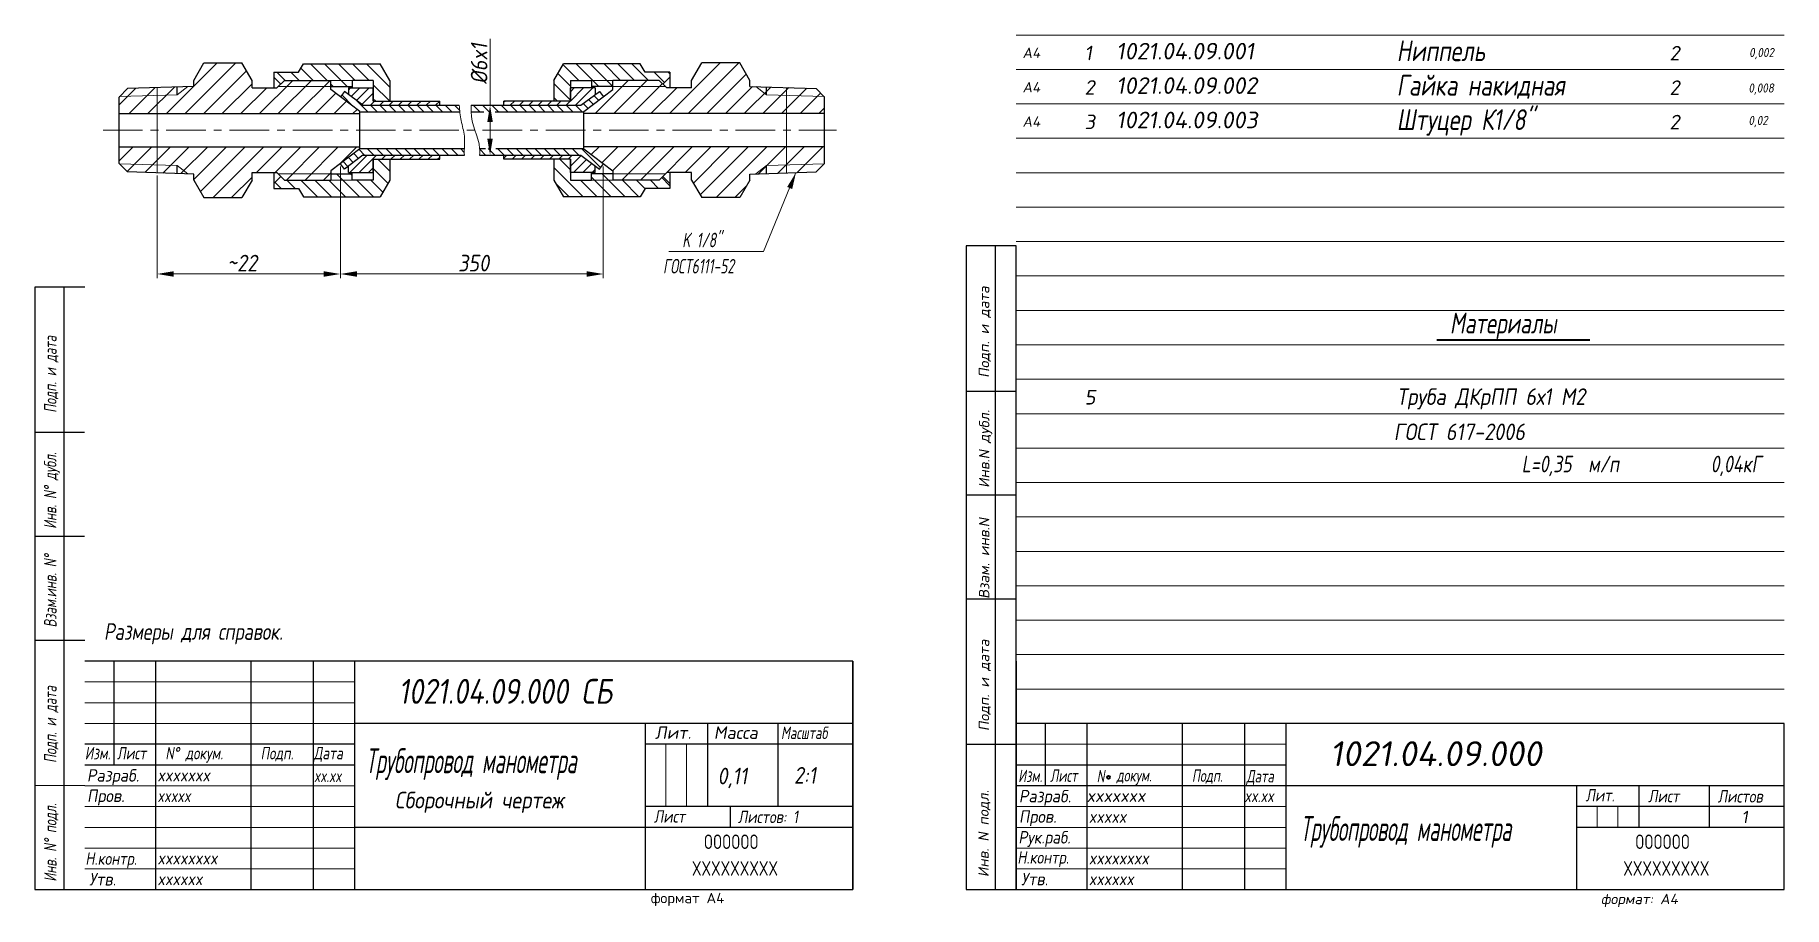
# Model space of a CAD drawing. Header units: millimetres. Extents: x 1490 to 3221, y -4564 to 680.
# Drawn here: x 1497.8 to 1919.1, y -3583.2 to -3373.3 of the extents above; entities that cross this region are included whole.
import ezdxf

# ---------------------------------------------------------------- set-up
doc = ezdxf.new("R2010")
doc.units = ezdxf.units.MM
doc.linetypes.add('CENTER', pattern=[50.8, 31.75, -6.35, 6.35, -6.35])
for name, color, linetype, lineweight in [('Ax', 1, 'CENTER', 18), ('Dim', 3, 'Continuous', 40), ('Hatch', 5, 'Continuous', 18), ('Slim', 8, 'Continuous', 18), ('Text', 2, 'Continuous', 40), ('Wide', 31, 'Continuous', 60)]:
    doc.layers.add(name, color=color, linetype=linetype, lineweight=lineweight)
doc.styles.add('курсив', font='romans.shx', dxfattribs={"oblique": 10})
doc.styles.add('курсив 0_65', font='romans.shx', dxfattribs={"width": 0.65, "oblique": 10})
doc.styles.add('курсив 0_75', font='romans.shx', dxfattribs={"width": 0.75, "oblique": 10})
doc.styles.add('курсив 0_85', font='romans.shx', dxfattribs={"width": 0.85, "oblique": 10})
doc.dimstyles.new('L.Arrow', dxfattribs={"dimtxt": 4, "dimasz": 4, "dimexe": 2, "dimexo": 0.625, "dimgap": 1, "dimtad": 1, "dimlfac": 5, "dimtxsty": 'курсив 0_85', "dimcen": 0, "dimclrd": 256, "dimclre": 256, "dimclrt": 256, "dimadec": 1, "dimazin": 0, "dimtp": 0.0165, "dimtm": 0.0075, "dimtfac": 1, "dimtmove": 0, "dimatfit": 3, "dimfxl": 1, "dimlwd": 18, "dimlwe": 18, "dimarcsym": 0})
doc.dimstyles.new('к1_1', dxfattribs={"dimtxt": 4, "dimasz": 4, "dimexe": 1, "dimexo": 0.625, "dimtad": 1, "dimtxsty": 'курсив 0_85', "dimcen": 0, "dimadec": 0, "dimazin": 0, "dimtfac": 1, "dimtmove": 0, "dimatfit": 3, "dimldrblk": 'DOTSMALL', "dimfxl": 1, "dimlwd": 18, "dimlwe": 18, "dimarcsym": 0})
pattern_1 = [(45, (-6801.104, 5214.023), (-2.245064, 2.245064), [])]
pattern_2 = [(135, (-6801.104, 5214.023), (-1.683798, -1.683798), [])]
pattern_3 = [(45, (-6801.104, 5214.023), (-1.12253202, 1.12253202), [])]

msp = doc.modelspace()

# ---------------------------------------------------------------- texts
at = {"layer": 'Slim', "style": 'курсив 0_85', "oblique": 10, "width": 0.85}
for s, p in [('0,002', (1910.7449, -3378.6191)), ('0,008', (1910.5786, -3387.1459)), ('0,02', (1910.5786, -3394.9645))]:
    msp.add_text(s, height=2.2, dxfattribs=at).set_placement(p)
at = {"layer": 'Text', "style": 'курсив', "oblique": 10}
for s, height, p in [('1021.04.09.001', 4, (1758.2214, -3379.1729)), ('А4', 2.5, (1735.6801, -3378.8083)), ('1', 3.5, (1750.6196, -3379.3751)), ('2', 3.5, (1891.5453, -3379.4244)), ('1021.04.09.002', 4, (1758.2214, -3387.4587)), ('А4', 2.5, (1735.6801, -3387.094)), ('2', 3.5, (1750.6196, -3387.6608)), ('2', 3.5, (1891.5453, -3387.7101)), ('1021.04.09.003', 4, (1758.2214, -3395.7444)), ('А4', 2.5, (1735.6801, -3395.3797)), ('3', 3.5, (1750.6196, -3395.9465)), ('2', 3.5, (1891.5453, -3395.9959)), ('5', 3.5, (1750.6196, -3462.2322)), ('Лит.', 3, (1647.1161, -3542.711)), ('Масса', 3, (1661.3157, -3542.711)), ('1021.04.09.000', 6, (1809.7267, -3549.2742)), ('1', 3, (1908.8841, -3563.0165)), ('формат: А4', 2.5, (1875.0484, -3582.4974))]:
    msp.add_text(s, height=height, dxfattribs=at).set_placement(p)
at = {"layer": 'Text', "oblique": 10}
for s, height, style, width, p in [('Ниппель', 5, 'курсив 0_75', 0.75, (1825.8244, -3379.5869)), ('Гайка накидная', 5, 'курсив 0_75', 0.75, (1825.8244, -3387.8726)), ('Штуцер К1/8"', 5, 'курсив 0_75', 0.75, (1825.8244, -3396.1583)), ('K 1/8"', 3.5, 'курсив 0_65', 0.65, (1653.7023, -3424.3927)), ('ГОСТ6111-52', 3.5, 'курсив 0_65', 0.65, (1649.0661, -3430.6831)), ('Материалы', 5, 'курсив 0_75', 0.7, (1838.6364, -3445.1297)), ('Труба ДКрПП 6х1 М2', 4, 'курсив 0_85', 0.85, (1825.8244, -3462.335)), ('ГОСТ 617-2006', 4, 'курсив 0_85', 0.85, (1825.1096, -3470.8085)), ('L=0,35  м/п', 4, 'курсив 0_75', 0.75, (1855.9376, -3478.5523)), ('0,04кГ', 4, 'курсив 0_75', 0.75, (1901.4753, -3478.5523)), ('1021.04.09.000 СБ', 6, 'курсив', 0.8, (1585.3425, -3534.2742)), ('Масштаб', 3, 'курсив', 0.7, (1677.4953, -3542.7591)), ('Изм.', 3, 'курсив 0_75', 0.75, (1509.7617, -3547.6507)), ('Лист', 3, 'курсив 0_75', 0.75, (1517.4977, -3547.6507)), ('N%%D докум.', 3, 'курсив 0_75', 0.75, (1529.1695, -3547.6507)), ('Подп.', 3, 'курсив 0_75', 0.75, (1552.1098, -3547.6507)), ('Дата', 3, 'курсив 0_75', 0.75, (1564.8832, -3547.6507)), ('Трубопровод манометра', 6, 'курсив 0_65', 0.55, (1577.3929, -3550.9733)), ('Разраб.', 3, 'курсив', 0.9, (1510.2752, -3553.0064)), ('xxxxxxx', 3, 'курсив 0_85', 0.85, (1527.267, -3552.9261)), ('0,11', 4, 'курсив 0_85', 0.85, (1662.2099, -3553.6605)), ('2:1', 4, 'курсив 0_85', 0.85, (1680.6167, -3553.4884)), ('Изм.', 3, 'курсив', 0.7, (1734.6429, -3553.11)), ('Лист', 3, 'курсив', 0.7, (1742.3251, -3553.0617)), ('N', 3, 'курсив', 0.7, (1753.5538, -3553.1824)), ('докум.', 3, 'курсив', 0.7, (1758.3336, -3552.9855)), ('Подп.', 3, 'курсив', 0.7, (1776.494, -3553.0617)), ('Дата', 3, 'курсив', 0.7, (1789.6385, -3553.2001)), ('Пров.', 3, 'курсив', 0.9, (1510.3012, -3557.911)), ('xxxxx', 3, 'курсив 0_85', 0.75, (1527.267, -3557.9261)), ('Сборочный чертеж', 4, 'курсив 0_85', 0.85, (1584.4455, -3559.45)), ('Разраб.', 3, 'курсив', 0.9, (1734.8098, -3558.0002)), ('xx.xx', 3, 'курсив 0_75', 0.75, (1789.1459, -3557.9261)), ('Лит.', 3, 'курсив', 0.8, (1871.3305, -3557.764)), ('Лист', 3, 'курсив', 0.8, (1886.4084, -3557.9742)), ('Листов', 3, 'курсив', 0.8, (1903.1647, -3558.0377)), ('Лист', 3, 'курсив', 0.8, (1646.8631, -3562.8744)), ('Листов: 1', 3, 'курсив', 0.8, (1667.1075, -3562.9803)), ('Пров.', 3, 'курсив', 0.9, (1734.8358, -3562.9048)), ('Рук.раб.', 3, 'курсив', 0.85, (1734.6854, -3567.9044)), ('xxxxx', 3, 'курсив 0_85', 0.85, (1751.6512, -3562.9261)), ('Трубопровод манометра', 6, 'курсив 0_65', 0.55, (1802.568, -3567.2912)), ('Н.контр.', 3, 'курсив', 0.8, (1509.8918, -3573.0299)), ('xxxxxxxx', 3, 'курсив 0_85', 0.85, (1527.267, -3572.9261)), ('Н.контр.', 3, 'курсив', 0.8, (1734.4264, -3572.7385)), ('xxxxxxxx', 3, 'курсив 0_85', 0.85, (1751.6512, -3572.9261)), ('Утв.', 3, 'курсив', 0.9, (1510.8228, -3578.0082)), ('xxxxxx', 3, 'курсив 0_85', 0.85, (1527.267, -3577.9261)), ('Утв.', 3, 'курсив', 0.9, (1735.3574, -3577.9565)), ('xxxxxx', 3, 'курсив 0_85', 0.85, (1751.6512, -3577.9261))]:
    msp.add_text(s, height=height, dxfattribs=dict(at, style=style, width=width)).set_placement(p)
at = {"layer": 'Text', "style": 'курсив', "oblique": 10}
for s, p in [('Подп. и дата', (1727.661, -3455.8148)), ('Инв.N дубл.', (1727.696, -3482.2878)), ('Взам. инв.N', (1727.6879, -3509.0053)), ('Подп. и дата', (1727.661, -3540.8392)), ('Инв. N подл.', (1727.5315, -3575.9692))]:
    msp.add_text(s, height=2.5, rotation=90, dxfattribs=at).set_placement(p)
at = {"layer": 'Text', "style": 'курсив 0_75', "oblique": 10, "width": 0.7}
for s, p in [('Подп. и дата', (1502.9516, -3464.2224)), ('Инв. N%%D дубл.', (1502.9179, -3492.1559)), ('Взам.инв. N%%D', (1502.9516, -3515.8843)), ('Подп. и дата', (1502.9516, -3548.5096)), ('Инв. N%%D подл.', (1502.9516, -3577.0823))]:
    msp.add_text(s, height=3, rotation=90, dxfattribs=at).set_placement(p)
at = {"layer": 'Text', "ltscale": 0.8, "style": 'курсив', "oblique": 10}
for s, width, p in [('xx.xx', 0.7, (1564.9878, -3553.1123)), ('xxxxxxx', 0.95, (1751.1459, -3557.8821))]:
    msp.add_text(s, height=3, dxfattribs=dict(at, width=width)).set_placement(p)
at = {"layer": 'Text', "style": 'курсив'}
msp.add_text('формат А4', height=2.5, dxfattribs=at).set_placement((1646.143, -3582.2683))
at = {"layer": 'Text', "ltscale": 6, "insert": (1512.3891, -3514.8735), "char_height": 4, "width": 177.752582, "attachment_point": 1, "style": 'курсив 0_75'}
msp.add_mtext(' Размеры для справок.', dxfattribs=at)
at = {"layer": 'Wide', "lineweight": 50, "style": 'курсив', "width": 0.7}
for s, p in [('OOOOOO', (1658.9133, -3569.2252)), ('OOOOOO', (1883.2975, -3569.2251)), ('XXXXXXXXX', (1656.0399, -3575.635)), ('XXXXXXXXX', (1880.4242, -3575.6349))]:
    msp.add_text(s, height=3.5, dxfattribs=at).set_placement(p)

# ---------------------------------------------------------------- blocks, each defined once
blk = doc.blocks.new('*D747')
at = {"layer": 'Defpoints', "color": 0, "transparency": 16777216}
for p in [(1571.33, -3404.27), (1634.69, -3404.27), (1634.69, -3430.81)]:
    blk.add_point(p, dxfattribs=at)
at = {"layer": 'Dim', "color": 0, "lineweight": 18, "transparency": 16777216}
for p, q in [((1571.33, -3404.9), (1571.33, -3431.81)), ((1634.69, -3404.9), (1634.69, -3431.81)), ((1575.33, -3430.81), (1630.69, -3430.81))]:
    blk.add_line(p, q, dxfattribs=at)
at = {"layer": 'Dim', "color": 0, "transparency": 16777216}
for points in [[(1575.33, -3430.15), (1575.33, -3431.48), (1571.33, -3430.81)], [(1630.69, -3430.15), (1630.69, -3431.48), (1634.69, -3430.81)]]:
    blk.add_solid(points, dxfattribs=at)
at = {"layer": 'Dim', "color": 0, "transparency": 16777216, "insert": (1603.45, -3428.19), "char_height": 4, "attachment_point": 5, "style": 'курсив 0_85'}
blk.add_mtext('350', dxfattribs=at)
blk = doc.blocks.new('_DotSmall')
at = {"color": 0, "linetype": 'ByBlock', "const_width": 0.5}
blk.add_lwpolyline([(-122670.93, 17467.94, 1), (-122670.8, 17467.94, 1)], format="xyb", close=True, dxfattribs=at)
blk = doc.blocks.new('*D749')
at = {"layer": 'Defpoints', "color": 0, "transparency": 16777216}
for p in [(1571.33, -3404.27), (1527.2, -3406.48), (1571.33, -3430.81)]:
    blk.add_point(p, dxfattribs=at)
at = {"layer": 'Dim', "color": 0, "lineweight": 18, "transparency": 16777216}
for p, q in [((1527.2, -3407.11), (1527.2, -3431.81)), ((1571.33, -3404.9), (1571.33, -3431.81)), ((1531.2, -3430.81), (1567.33, -3430.81))]:
    blk.add_line(p, q, dxfattribs=at)
at = {"layer": 'Dim', "color": 0, "transparency": 16777216}
for points in [[(1531.2, -3430.15), (1531.2, -3431.48), (1527.2, -3430.81)], [(1567.33, -3430.15), (1567.33, -3431.48), (1571.33, -3430.81)]]:
    blk.add_solid(points, dxfattribs=at)
at = {"layer": 'Dim', "color": 0, "transparency": 16777216, "insert": (1547.68, -3428.19), "char_height": 4, "attachment_point": 5, "style": 'курсив 0_85'}
blk.add_mtext('~22', dxfattribs=at)
blk = doc.blocks.new('*D131')
at = {"layer": 'Defpoints', "color": 0, "transparency": 16777216}
for p in [(1602.83, -3390.21), (1604.89, -3402.21), (1607.4, -3402.21)]:
    blk.add_point(p, dxfattribs=at)
at = {"layer": 'Dim', "color": 0, "lineweight": 18, "transparency": 16777216}
for p, q in [((1607.4, -3390.21), (1607.4, -3374.19)), ((1603.46, -3390.21), (1608.4, -3390.21)), ((1607.4, -3398.21), (1607.4, -3394.21)), ((1605.52, -3402.21), (1608.4, -3402.21))]:
    blk.add_line(p, q, dxfattribs=at)
at = {"layer": 'Dim', "color": 0, "transparency": 16777216}
for points in [[(1606.73, -3394.21), (1608.06, -3394.21), (1607.4, -3390.21)], [(1606.73, -3398.21), (1608.06, -3398.21), (1607.4, -3402.21)]]:
    blk.add_solid(points, dxfattribs=at)
at = {"layer": 'Dim', "color": 0, "transparency": 16777216, "insert": (1604.77, -3380.2), "char_height": 4, "attachment_point": 5, "rotation": 90, "style": 'курсив 0_85'}
blk.add_mtext('%%c6x1', dxfattribs=at)

# ---------------------------------------------------------------- dimensions: what is measured, and where the dimension line sits
at = {"layer": 'Dim'}
dim = msp.add_linear_dim(base=(1607.3969, -3402.2092), p1=(1602.8349, -3390.2092), p2=(1604.8933, -3402.2092), angle=90, text='%%c<>x1', dimstyle='к1_1', override={"dimlfac": 0.5}, dxfattribs=at)
dim.commit()
dim.dimension.update_dxf_attribs({"geometry": '*D131', "text_midpoint": (1607.3969, -3380.2018), "dimtype": 160})
for base, p1, p2, text, picture, middle in [((1571.3308, -3430.8133), (1527.2001, -3406.4812), (1571.3308, -3404.27), '~22', '*D749', (1547.678, -3430.8133)), ((1634.692, -3430.8133), (1571.3308, -3404.27), (1634.692, -3404.27), '350', '*D747', (1603.4456, -3430.8133))]:
    dim = msp.add_linear_dim(base=base, p1=p1, p2=p2, text=text, dimstyle='к1_1', dxfattribs=at)
    dim.commit()
    dim.dimension.update_dxf_attribs({"geometry": picture, "text_midpoint": middle, "dimtype": 160})

# ---------------------------------------------------------------- hatches: boundary and pattern name
at = {"layer": 'Hatch'}
h = msp.add_hatch(dxfattribs=at)
h.set_pattern_fill('ANSI31', color=256, style=0)
h.set_pattern_definition(pattern_1)
h.paths.add_polyline_path([(1576.0561, -3392.2092), (1576.0561, -3391.7092), (1569.0561, -3386.4344), (1569.0561, -3385.7092), (1556.3561, -3385.7092), (1556.0561, -3386.0092), (1550.0561, -3386.0092), (1550.0561, -3384.2092), (1547.6313, -3380.0092), (1538.481, -3380.0092), (1536.0561, -3384.2092), (1536.0561, -3385.6605), (1534.6082, -3385.7057), (1532.0561, -3387.6867), (1527.2001, -3387.8385), (1527.2001, -3392.2092)])
h.paths.add_polyline_path([(1527.2001, -3400.2092), (1527.2001, -3404.58), (1532.0561, -3404.7318), (1534.6082, -3406.7127), (1536.0561, -3406.758), (1536.0561, -3408.2092), (1538.481, -3412.4092), (1547.6313, -3412.4092), (1550.0561, -3408.2092), (1550.0561, -3406.4092), (1556.0561, -3406.4092), (1556.3561, -3406.7092), (1569.0561, -3406.7092), (1569.0561, -3405.9841), (1576.0561, -3400.7092), (1576.0561, -3400.2092)])
h.paths.add_polyline_path([(1569.0561, -3385.7092), (1569.0561, -3384.2092), (1557.8561, -3384.2092), (1556.3561, -3385.7092)], flags=17)
h.paths.add_polyline_path([(1556.3561, -3406.7092), (1557.8561, -3408.2092), (1569.0561, -3408.2092), (1569.0561, -3406.7092)], flags=17)
h.paths.add_polyline_path([(1527.2001, -3404.58), (1527.2001, -3406.4812), (1532.0561, -3406.633), (1532.0561, -3404.7318)], flags=17)
h.paths.add_polyline_path([(1518.1549, -3404.2974), (1520.0552, -3406.258), (1527.2001, -3406.4812), (1527.2001, -3404.58)])
h.paths.add_polyline_path([(1518.0561, -3400.2092), (1518.0561, -3404.1955), (1518.1549, -3404.2974), (1527.2001, -3404.58), (1527.2001, -3400.2092)])
h.paths.add_polyline_path([(1520.0552, -3386.1605), (1518.1549, -3388.1211), (1527.2001, -3387.8385), (1527.2001, -3385.9372)])
h.paths.add_polyline_path([(1518.1549, -3388.1211), (1518.0561, -3388.223), (1518.0561, -3392.2092), (1527.2001, -3392.2092), (1527.2001, -3387.8385)])
h.paths.add_polyline_path([(1532.0561, -3387.6867), (1532.0561, -3385.7855), (1527.2001, -3385.9372), (1527.2001, -3387.8385)], flags=17)
h.paths.add_polyline_path([(1532.0561, -3385.7855), (1532.0561, -3387.6867), (1534.6082, -3385.7057)], flags=17)
h.paths.add_polyline_path([(1532.0561, -3404.7318), (1532.0561, -3406.633), (1534.6082, -3406.7127)], flags=17)
h = msp.add_hatch(dxfattribs=at)
h.set_pattern_fill('ANSI31', color=256, scale=0.75, angle=90, style=0)
h.set_pattern_definition(pattern_2)
h.paths.add_polyline_path([(1583.2739, -3384.2092), (1580.9645, -3380.2092), (1562.4286, -3380.2092), (1561.2739, -3382.2092), (1555.2739, -3382.2092), (1555.2739, -3383.4092), (1556.965, -3385.1004), (1557.8561, -3384.2092), (1569.0561, -3384.2092), (1579.2739, -3384.2092), (1579.2739, -3389.2092), (1583.2739, -3389.2092)])
h.paths.add_polyline_path([(1569.0561, -3384.2092), (1569.0561, -3385.7092), (1574.165, -3385.7092), (1574.165, -3384.2092)], flags=17)
h.paths.add_polyline_path([(1569.0561, -3406.7092), (1569.0561, -3408.2092), (1574.165, -3408.2092), (1574.165, -3406.7092)], flags=17)
h.paths.add_polyline_path([(1569.0561, -3408.2092), (1557.8561, -3408.2092), (1556.965, -3407.3181), (1555.2739, -3409.0092), (1555.2739, -3410.2092), (1561.2739, -3410.2092), (1562.4286, -3412.2092), (1580.9645, -3412.2092), (1583.2739, -3408.2092), (1583.2739, -3403.2092), (1579.2739, -3403.2092), (1579.2739, -3408.2092), (1574.165, -3408.2092)])
h = msp.add_hatch(dxfattribs=at)
h.set_pattern_fill('ANSI31', color=256, scale=0.75, angle=90, style=0)
h.set_pattern_definition(pattern_2)
h.paths.add_polyline_path([(1625.0583, -3380.2092), (1622.7489, -3384.2092), (1622.7489, -3389.2092), (1626.7489, -3389.2092), (1626.7489, -3384.2092), (1631.8578, -3384.2092), (1636.9667, -3384.2092), (1648.1667, -3384.2092), (1649.0578, -3385.1004), (1650.7489, -3383.4092), (1650.7489, -3382.2092), (1644.7489, -3382.2092), (1643.5942, -3380.2092)])
h.paths.add_polyline_path([(1631.8578, -3384.2092), (1631.8578, -3385.7092), (1636.9667, -3385.7092), (1636.9667, -3384.2092)], flags=16)
h.paths.add_polyline_path([(1626.7489, -3408.2092), (1626.7489, -3403.2092), (1622.7489, -3403.2092), (1622.7489, -3408.2092), (1625.0583, -3412.2092), (1643.5942, -3412.2092), (1644.7489, -3410.2092), (1650.7489, -3410.2092), (1650.7489, -3409.0092), (1649.0578, -3407.3181), (1648.1667, -3408.2092), (1636.9667, -3408.2092)])
h.paths.add_polyline_path([(1636.9667, -3408.2092), (1636.9667, -3406.7092), (1631.8578, -3406.7092), (1631.8578, -3408.2092)], flags=17)
h = msp.add_hatch(dxfattribs=at)
h.set_pattern_fill('ANSI31', color=256, style=0)
h.set_pattern_definition(pattern_1)
h.paths.add_polyline_path([(1687.9667, -3392.2092), (1687.9667, -3388.223), (1687.8679, -3388.1211), (1678.8227, -3387.8385), (1678.8227, -3392.2092)])
h.paths.add_polyline_path([(1678.8227, -3400.2092), (1678.8227, -3404.58), (1687.8679, -3404.2974), (1687.9667, -3404.1955), (1687.9667, -3400.2092)])
h.paths.add_polyline_path([(1678.8227, -3392.2092), (1678.8227, -3387.8385), (1673.9667, -3387.6867), (1671.4146, -3385.7057), (1669.9667, -3385.6605), (1669.9667, -3384.2092), (1667.5418, -3380.0092), (1658.3915, -3380.0092), (1655.9667, -3384.2092), (1655.9667, -3386.0092), (1649.9667, -3386.0092), (1649.6667, -3385.7092), (1636.9667, -3385.7092), (1636.9667, -3386.4344), (1629.9667, -3391.7092), (1629.9667, -3392.2092)])
h.paths.add_polyline_path([(1667.5418, -3412.4092), (1669.9667, -3408.2092), (1669.9667, -3406.758), (1671.4146, -3406.7127), (1673.9667, -3404.7318), (1678.8227, -3404.58), (1678.8227, -3400.2092), (1629.9667, -3400.2092), (1629.9667, -3400.7092), (1636.9667, -3405.9841), (1636.9667, -3406.7092), (1649.6667, -3406.7092), (1649.9667, -3406.4092), (1655.9667, -3406.4092), (1655.9667, -3408.2092), (1658.3915, -3412.4092)])
h.paths.add_polyline_path([(1673.9667, -3404.7318), (1673.9667, -3406.633), (1678.8227, -3406.4812), (1678.8227, -3404.58)], flags=17)
h.paths.add_polyline_path([(1678.8227, -3404.58), (1678.8227, -3406.4812), (1685.9676, -3406.258), (1687.8679, -3404.2974)])
h.paths.add_polyline_path([(1671.4146, -3406.7127), (1673.9667, -3406.633), (1673.9667, -3404.7318)], flags=17)
h.paths.add_polyline_path([(1678.8227, -3387.8385), (1678.8227, -3385.9372), (1673.9667, -3385.7855), (1673.9667, -3387.6867)], flags=17)
h.paths.add_polyline_path([(1671.4146, -3385.7057), (1673.9667, -3387.6867), (1673.9667, -3385.7855)], flags=17)
h.paths.add_polyline_path([(1687.8679, -3388.1211), (1685.9676, -3386.1605), (1678.8227, -3385.9372), (1678.8227, -3387.8385)])
h.paths.add_polyline_path([(1636.9667, -3384.2092), (1636.9667, -3385.7092), (1649.6667, -3385.7092), (1648.1667, -3384.2092)], flags=17)
h.paths.add_polyline_path([(1648.1667, -3408.2092), (1649.6667, -3406.7092), (1636.9667, -3406.7092), (1636.9667, -3408.2092)], flags=17)
h = msp.add_hatch(dxfattribs=at)
h.set_pattern_fill('ANSI31', color=256, scale=0.5, angle=90, style=0)
h.set_pattern_definition([(135, (-6801.104, 5214.023), (-1.12253202, -1.12253202), [])])
edge = h.paths.add_edge_path()
edge.add_spline(control_points=[(1600.1198, -3391.8092), (1600.0563, -3391.2771), (1600.0063, -3390.7433), (1599.9638, -3390.2092)], knot_values=[0, 0, 0, 0, 1.60733375, 1.60733375, 1.60733375, 1.60733375], degree=3, periodic=0)
edge.add_line((1599.9638, -3390.2092), (1576.7242, -3390.2092))
edge.add_line((1576.7242, -3390.2092), (1572.2937, -3386.8706))
edge.add_line((1572.2937, -3386.8706), (1571.3308, -3388.1485))
edge.add_line((1571.3308, -3388.1485), (1576.0561, -3391.7092))
edge.add_line((1576.0561, -3391.7092), (1576.0561, -3391.8092))
edge.add_line((1576.0561, -3391.8092), (1600.1198, -3391.8092))
edge = h.paths.add_edge_path()
edge.add_spline(control_points=[(1601.2097, -3402.2092), (1601.1776, -3401.6769), (1601.1903, -3401.1438), (1601.2097, -3400.6092)], knot_values=[10.50834551, 10.50834551, 10.50834551, 10.50834551, 12.10834551, 12.10834551, 12.10834551, 12.10834551], degree=3, periodic=0)
edge.add_line((1601.2097, -3400.6092), (1576.0561, -3400.6092))
edge.add_line((1576.0561, -3400.6092), (1576.0561, -3400.7092))
edge.add_line((1576.0561, -3400.7092), (1571.3308, -3404.27))
edge.add_line((1571.3308, -3404.27), (1572.2937, -3405.5478))
edge.add_line((1572.2937, -3405.5478), (1576.7242, -3402.2092))
edge.add_line((1576.7242, -3402.2092), (1601.2097, -3402.2092))
edge = h.paths.add_edge_path()
edge.add_line((1634.692, -3388.1485), (1633.7291, -3386.8706))
edge.add_line((1633.7291, -3386.8706), (1629.2986, -3390.2092))
edge.add_line((1629.2986, -3390.2092), (1602.8349, -3390.2092))
edge.add_spline(control_points=[(1602.8349, -3390.2092), (1602.9207, -3390.7356), (1602.8467, -3391.2759), (1602.8349, -3391.8092)], knot_values=[0, 0, 0, 0, 1.6, 1.6, 1.6, 1.6], degree=3, periodic=0)
edge.add_line((1602.8349, -3391.8092), (1629.9667, -3391.8092))
edge.add_line((1629.9667, -3391.8092), (1629.9667, -3391.7092))
edge.add_line((1629.9667, -3391.7092), (1634.692, -3388.1485))
edge = h.paths.add_edge_path()
edge.add_line((1629.9667, -3400.7092), (1629.9667, -3400.6092))
edge.add_line((1629.9667, -3400.6092), (1604.8933, -3400.6092))
edge.add_spline(control_points=[(1604.8933, -3400.6092), (1604.9308, -3401.1396), (1604.915, -3401.6763), (1604.8933, -3402.2092)], knot_values=[10.6375544, 10.6375544, 10.6375544, 10.6375544, 12.2375544, 12.2375544, 12.2375544, 12.2375544], degree=3, periodic=0)
edge.add_line((1604.8933, -3402.2092), (1629.2986, -3402.2092))
edge.add_line((1629.2986, -3402.2092), (1633.7291, -3405.5478))
edge.add_line((1633.7291, -3405.5478), (1634.692, -3404.27))
edge.add_line((1634.692, -3404.27), (1629.9667, -3400.7092))
h = msp.add_hatch(dxfattribs=at)
h.set_pattern_fill('ANSI31', color=256, scale=0.5, style=0)
h.set_pattern_definition(pattern_3)
h.paths.add_polyline_path([(1576.7242, -3390.2092), (1595.2739, -3390.2092), (1595.2739, -3389.2092), (1579.2739, -3389.2092), (1579.2739, -3386.0092), (1573.2739, -3386.0092), (1573.2739, -3387.6092)])
h.paths.add_polyline_path([(1595.2739, -3402.2092), (1576.7242, -3402.2092), (1573.2739, -3404.8092), (1573.2739, -3406.4092), (1579.2739, -3406.4092), (1579.2739, -3403.2092), (1583.2739, -3403.2092), (1595.2739, -3403.2092)])
h = msp.add_hatch(dxfattribs=at)
h.set_pattern_fill('ANSI31', color=256, scale=0.5, style=0)
h.set_pattern_definition(pattern_3)
h.paths.add_polyline_path([(1632.7489, -3387.6092), (1632.7489, -3386.0092), (1626.7489, -3386.0092), (1626.7489, -3389.2092), (1622.7489, -3389.2092), (1610.7489, -3389.2092), (1610.7489, -3390.2092), (1629.2986, -3390.2092)])
h.paths.add_polyline_path([(1626.7489, -3406.4092), (1632.7489, -3406.4092), (1632.7489, -3404.8092), (1629.2986, -3402.2092), (1610.7489, -3402.2092), (1610.7489, -3403.2092), (1626.7489, -3403.2092)])

# ---------------------------------------------------------------- linework, layer by layer
for p, q in [((1536.0561, -3384.2092), (1538.481, -3380.0092)), ((1538.481, -3380.0092), (1547.6313, -3380.0092)), ((1550.0561, -3384.2092), (1547.6313, -3380.0092)), ((1555.2739, -3382.2092), (1555.2739, -3386.0092)), ((1555.2739, -3382.2092), (1561.2739, -3382.2092)), ((1556.965, -3385.1004), (1555.2739, -3383.4092)), ((1561.2739, -3382.2092), (1562.4286, -3380.2092)), ((1562.4286, -3380.2092), (1580.9645, -3380.2092)), ((1583.2739, -3384.2092), (1580.9645, -3380.2092)), ((1622.7489, -3384.2092), (1625.0583, -3380.2092)), ((1643.5942, -3380.2092), (1625.0583, -3380.2092)), ((1644.7489, -3382.2092), (1643.5942, -3380.2092)), ((1650.7489, -3382.2092), (1644.7489, -3382.2092)), ((1649.0578, -3385.1004), (1650.7489, -3383.4092)), ((1650.7489, -3382.2092), (1650.7489, -3386.0092)), ((1655.9667, -3384.2092), (1658.3915, -3380.0092)), ((1667.5418, -3380.0092), (1658.3915, -3380.0092)), ((1669.9667, -3384.2092), (1667.5418, -3380.0092)), ((1518.0561, -3388.223), (1520.0552, -3386.1605)), ((1536.0561, -3385.6605), (1520.0552, -3386.1605)), ((1532.0561, -3387.6867), (1532.0561, -3385.7855)), ((1536.0561, -3385.6605), (1536.0561, -3384.2092)), ((1550.0561, -3386.0092), (1550.0561, -3384.2092)), ((1556.0561, -3386.0092), (1557.8561, -3384.2092)), ((1557.8561, -3384.2092), (1569.0561, -3384.2092)), ((1569.0561, -3386.4344), (1569.0561, -3384.2092)), ((1569.0561, -3385.7092), (1574.165, -3385.7092)), ((1576.0561, -3391.7092), (1569.0561, -3386.4344)), ((1572.2937, -3386.8706), (1571.3308, -3388.1485)), ((1576.7242, -3390.2092), (1572.2937, -3386.8706)), ((1573.2739, -3386.0092), (1579.2739, -3386.0092)), ((1573.2739, -3386.0092), (1573.2739, -3387.6092)), ((1579.2739, -3384.2092), (1574.165, -3384.2092)), ((1574.165, -3384.2092), (1574.165, -3386.0092)), ((1579.2739, -3384.2092), (1579.2739, -3389.2092)), ((1579.2739, -3389.2092), (1579.2739, -3386.0092)), ((1583.2739, -3384.2092), (1583.2739, -3389.2092)), ((1622.7489, -3384.2092), (1622.7489, -3389.2092)), ((1626.7489, -3384.2092), (1626.7489, -3389.2092)), ((1626.7489, -3384.2092), (1631.8578, -3384.2092)), ((1626.7489, -3389.2092), (1626.7489, -3386.0092)), ((1632.7489, -3386.0092), (1626.7489, -3386.0092)), ((1629.2986, -3390.2092), (1633.7291, -3386.8706)), ((1629.9667, -3391.7092), (1636.9667, -3386.4344)), ((1631.8578, -3384.2092), (1631.8578, -3386.0092)), ((1636.9667, -3385.7092), (1631.8578, -3385.7092)), ((1632.7489, -3386.0092), (1632.7489, -3387.6092)), ((1633.7291, -3386.8706), (1634.692, -3388.1485)), ((1636.9667, -3386.4344), (1636.9667, -3384.2092)), ((1648.1667, -3384.2092), (1636.9667, -3384.2092)), ((1649.9667, -3386.0092), (1648.1667, -3384.2092)), ((1655.9667, -3386.0092), (1655.9667, -3384.2092)), ((1669.9667, -3385.6605), (1669.9667, -3384.2092)), ((1669.9667, -3385.6605), (1685.9676, -3386.1605)), ((1673.9667, -3387.6867), (1673.9667, -3385.7855)), ((1687.9667, -3388.223), (1685.9676, -3386.1605)), ((1518.0561, -3404.1955), (1518.0561, -3388.223)), ((1576.0561, -3400.7092), (1576.0561, -3391.7092)), ((1576.0561, -3391.8092), (1600.1198, -3391.8092)), ((1576.7242, -3390.2092), (1599.9638, -3390.2092)), ((1579.2739, -3389.2092), (1595.2739, -3389.2092)), ((1579.2739, -3389.2092), (1583.2739, -3389.2092)), ((1595.2739, -3390.2092), (1595.2739, -3389.2092)), ((1602.8349, -3390.2092), (1629.2986, -3390.2092)), ((1602.8349, -3391.8092), (1605.9028, -3391.8092)), ((1608.6543, -3391.8092), (1629.9667, -3391.8092)), ((1626.7489, -3389.2092), (1610.7489, -3389.2092)), ((1610.7489, -3390.2092), (1610.7489, -3389.2092)), ((1626.7489, -3389.2092), (1622.7489, -3389.2092)), ((1629.9667, -3400.7092), (1629.9667, -3391.7092)), ((1687.9667, -3404.1955), (1687.9667, -3388.223)), ((1518.0561, -3404.1955), (1520.0552, -3406.258)), ((1532.0561, -3406.633), (1532.0561, -3404.7318)), ((1576.0561, -3400.7092), (1569.0561, -3405.9841)), ((1572.2937, -3405.5478), (1571.3308, -3404.27)), ((1576.7242, -3402.2092), (1572.2937, -3405.5478)), ((1576.0561, -3400.6092), (1601.2097, -3400.6092)), ((1576.7242, -3402.2092), (1601.2097, -3402.2092)), ((1579.2739, -3403.2092), (1595.2739, -3403.2092)), ((1579.2739, -3406.4092), (1579.2739, -3403.2092)), ((1579.2739, -3403.2092), (1579.2739, -3408.2092)), ((1579.2739, -3403.2092), (1583.2739, -3403.2092)), ((1583.2739, -3403.2092), (1583.2739, -3408.2092)), ((1595.2739, -3403.2092), (1595.2739, -3402.2092)), ((1604.8933, -3400.6092), (1606.2797, -3400.6092)), ((1604.8933, -3402.2092), (1629.2986, -3402.2092)), ((1608.7673, -3400.6092), (1629.9667, -3400.6092)), ((1610.7489, -3403.2092), (1610.7489, -3402.2092)), ((1626.7489, -3403.2092), (1610.7489, -3403.2092)), ((1622.7489, -3403.2092), (1622.7489, -3408.2092)), ((1626.7489, -3403.2092), (1622.7489, -3403.2092)), ((1626.7489, -3406.4092), (1626.7489, -3403.2092)), ((1626.7489, -3403.2092), (1626.7489, -3408.2092)), ((1629.2986, -3402.2092), (1633.7291, -3405.5478)), ((1629.9667, -3400.7092), (1636.9667, -3405.9841)), ((1633.7291, -3405.5478), (1634.692, -3404.27)), ((1673.9667, -3406.633), (1673.9667, -3404.7318)), ((1687.9667, -3404.1955), (1685.9676, -3406.258)), ((1536.0561, -3406.758), (1520.0552, -3406.258)), ((1536.0561, -3408.2092), (1536.0561, -3406.758)), ((1536.0561, -3408.2092), (1538.481, -3412.4092)), ((1550.0561, -3408.2092), (1547.6313, -3412.4092)), ((1550.0561, -3408.2092), (1550.0561, -3406.4092)), ((1555.2739, -3406.4092), (1555.2739, -3410.2092)), ((1556.965, -3407.3181), (1555.2739, -3409.0092)), ((1556.0561, -3406.4092), (1557.8561, -3408.2092)), ((1557.8561, -3408.2092), (1569.0561, -3408.2092)), ((1569.0561, -3405.9841), (1569.0561, -3408.2092)), ((1569.0561, -3405.9841), (1569.0561, -3408.2092)), ((1569.0561, -3406.7092), (1574.165, -3406.7092)), ((1573.2739, -3406.4092), (1573.2739, -3404.8092)), ((1573.2739, -3406.4092), (1579.2739, -3406.4092)), ((1574.165, -3408.2092), (1574.165, -3406.4092)), ((1579.2739, -3408.2092), (1574.165, -3408.2092)), ((1583.2739, -3408.2092), (1580.9645, -3412.2092)), ((1622.7489, -3408.2092), (1625.0583, -3412.2092)), ((1632.7489, -3406.4092), (1626.7489, -3406.4092)), ((1626.7489, -3408.2092), (1631.8578, -3408.2092)), ((1631.8578, -3408.2092), (1631.8578, -3406.4092)), ((1636.9667, -3406.7092), (1631.8578, -3406.7092)), ((1632.7489, -3406.4092), (1632.7489, -3404.8092)), ((1636.9667, -3405.9841), (1636.9667, -3408.2092)), ((1636.9667, -3405.9841), (1636.9667, -3408.2092)), ((1648.1667, -3408.2092), (1636.9667, -3408.2092)), ((1649.9667, -3406.4092), (1648.1667, -3408.2092)), ((1649.0578, -3407.3181), (1650.7489, -3409.0092)), ((1650.7489, -3406.4092), (1650.7489, -3410.2092)), ((1655.9667, -3408.2092), (1655.9667, -3406.4092)), ((1655.9667, -3408.2092), (1658.3915, -3412.4092)), ((1669.9667, -3408.2092), (1667.5418, -3412.4092)), ((1669.9667, -3406.758), (1685.9676, -3406.258)), ((1669.9667, -3408.2092), (1669.9667, -3406.758)), ((1538.481, -3412.4092), (1547.6313, -3412.4092)), ((1555.2739, -3410.2092), (1561.2739, -3410.2092)), ((1561.2739, -3410.2092), (1562.4286, -3412.2092)), ((1562.4286, -3412.2092), (1580.9645, -3412.2092)), ((1643.5942, -3412.2092), (1625.0583, -3412.2092)), ((1644.7489, -3410.2092), (1643.5942, -3412.2092)), ((1650.7489, -3410.2092), (1644.7489, -3410.2092)), ((1667.5418, -3412.4092), (1658.3915, -3412.4092)), ((1722.1459, -3424.0053), (1722.1459, -3579.0053)), ((1734.1459, -3424.0053), (1722.1459, -3424.0053)), ((1729.1459, -3579.0053), (1729.1459, -3424.0053)), ((1734.1459, -3579.0053), (1734.1459, -3424.0053)), ((1497.7617, -3434.0053), (1497.7617, -3579.0053)), ((1509.7617, -3434.0053), (1497.7617, -3434.0053)), ((1504.7622, -3578.935), (1504.7622, -3434.0053)), ((1722.1459, -3459.0053), (1734.1459, -3459.0053)), ((1509.6923, -3469.0051), (1497.7617, -3469.0065)), ((1722.1459, -3484.0053), (1734.1459, -3484.0053)), ((1509.6751, -3494.005), (1497.7617, -3494.0047)), ((1722.1459, -3509.0053), (1734.1459, -3509.0053)), ((1497.7617, -3519.0029), (1497.7617, -3519.0029)), ((1509.7617, -3519.0049), (1497.7617, -3519.0029)), ((1694.7617, -3524.0053), (1509.7617, -3524.0053)), ((1516.7617, -3524.0053), (1516.7617, -3549.0053)), ((1526.7617, -3524.0053), (1526.7617, -3579.0053)), ((1549.7617, -3524.0053), (1549.7617, -3579.0053)), ((1564.7617, -3524.0053), (1564.7617, -3579.0053)), ((1574.7617, -3524.0053), (1574.7617, -3579.0053)), ((1694.7617, -3579.0053), (1694.7617, -3524.0053)), ((1694.7617, -3524.0053), (1694.7617, -3579.0053)), ((1734.1459, -3524.0053), (1734.1459, -3579.0053)), ((1644.7617, -3539.0053), (1574.7617, -3539.0053)), ((1644.7617, -3539.0053), (1644.7617, -3579.0053)), ((1694.7617, -3539.0053), (1644.7617, -3539.0053)), ((1659.7617, -3539.0053), (1659.7617, -3559.0053)), ((1676.7617, -3539.0053), (1676.7617, -3559.0053)), ((1919.1459, -3539.0053), (1734.1459, -3539.0053)), ((1741.1459, -3539.0053), (1741.1459, -3554.0053)), ((1751.1459, -3539.0053), (1751.1459, -3579.0053)), ((1774.1459, -3539.0053), (1774.1459, -3579.0053)), ((1789.1459, -3539.0053), (1789.1459, -3579.0053)), ((1799.1459, -3539.0053), (1799.1459, -3579.0053)), ((1919.1459, -3579.0053), (1919.1459, -3539.0053)), ((1574.7617, -3544.0053), (1509.7617, -3544.0053)), ((1694.7617, -3544.0053), (1644.7617, -3544.0053)), ((1722.1459, -3544.0053), (1734.1459, -3544.0053)), ((1574.7617, -3549.0053), (1509.7617, -3549.0053)), ((1799.1459, -3549.0053), (1734.1459, -3549.0053)), ((1509.7617, -3554.0058), (1497.7617, -3553.9363)), ((1919.1459, -3554.0053), (1734.1459, -3554.0053)), ((1869.1459, -3554.0053), (1869.1459, -3579.0053)), ((1884.1459, -3554.0053), (1884.1459, -3564.0053)), ((1901.1459, -3554.0053), (1901.1459, -3564.0053)), ((1694.7617, -3559.0053), (1644.7617, -3559.0053)), ((1665.2661, -3559.0053), (1665.2661, -3564.0053)), ((1919.1459, -3559.0053), (1869.1459, -3559.0053)), ((1644.7617, -3564.0053), (1574.7617, -3564.0053)), ((1694.7617, -3564.0053), (1644.7617, -3564.0053)), ((1919.1459, -3564.0053), (1869.1459, -3564.0053)), ((1497.7617, -3579.0053), (1509.7617, -3579.0053)), ((1509.7617, -3579.0053), (1694.7617, -3579.0053)), ((1722.1459, -3579.0053), (1734.1459, -3579.0053)), ((1734.1459, -3579.0053), (1919.1459, -3579.0053)), ((1734.1459, -3579.0053), (1919.1459, -3579.0053))]:
    msp.add_line(p, q)
at = {"ltscale": 2}
for p, q in [((1550.0561, -3386.0092), (1556.0561, -3386.0092)), ((1655.9667, -3386.0092), (1649.9667, -3386.0092)), ((1518.0561, -3392.2092), (1576.0561, -3392.2092)), ((1687.9667, -3392.2092), (1629.9667, -3392.2092)), ((1518.0561, -3400.2092), (1576.0561, -3400.2092)), ((1687.9667, -3400.2092), (1629.9667, -3400.2092)), ((1550.0561, -3406.4092), (1556.0561, -3406.4092)), ((1655.9667, -3406.4092), (1649.9667, -3406.4092))]:
    msp.add_line(p, q, dxfattribs=at)
at = {"layer": 'Ax', "ltscale": 0.3}
msp.add_line((1514.1624, -3396.2092), (1690.8706, -3396.2092), dxfattribs=at)
at = {"layer": 'Slim'}
for p, q in [((1734.1459, -3373.291), (1919.1459, -3373.291)), ((1734.1459, -3381.5767), (1919.1459, -3381.5767)), ((1532.0561, -3387.6867), (1518.0561, -3388.1242)), ((1527.2001, -3406.4812), (1527.2001, -3385.9372)), ((1532.0561, -3387.6867), (1534.6082, -3385.7057)), ((1556.3561, -3385.7092), (1569.0561, -3385.7092)), ((1569.0561, -3384.2092), (1579.2739, -3384.2092)), ((1636.9667, -3384.2092), (1626.7489, -3384.2092)), ((1649.6667, -3385.7092), (1636.9667, -3385.7092)), ((1673.9667, -3387.6867), (1671.4146, -3385.7057)), ((1673.9667, -3387.6867), (1687.9667, -3388.1242)), ((1678.8227, -3406.4812), (1678.8227, -3385.9372)), ((1734.1459, -3389.8624), (1919.1459, -3389.8624)), ((1734.1459, -3398.1481), (1919.1459, -3398.1481)), ((1532.0561, -3404.7318), (1518.0561, -3404.2943)), ((1532.0561, -3404.7318), (1534.6082, -3406.7127)), ((1673.9667, -3404.7318), (1671.4146, -3406.7127)), ((1673.9667, -3404.7318), (1687.9667, -3404.2943)), ((1556.3561, -3406.7092), (1569.0561, -3406.7092)), ((1569.0561, -3408.2092), (1579.2739, -3408.2092)), ((1636.9667, -3408.2092), (1626.7489, -3408.2092)), ((1649.6667, -3406.7092), (1636.9667, -3406.7092)), ((1734.1459, -3406.4338), (1919.1459, -3406.4338)), ((1734.1459, -3414.7195), (1919.1459, -3414.7195)), ((1734.1459, -3423.0053), (1919.1459, -3423.0053)), ((1734.1459, -3431.291), (1919.1459, -3431.291)), ((1734.1459, -3439.5767), (1919.1459, -3439.5767)), ((1734.1459, -3447.8624), (1919.1459, -3447.8624)), ((1734.1459, -3456.1481), (1919.1459, -3456.1481)), ((1734.1459, -3464.4338), (1919.1459, -3464.4338)), ((1734.1459, -3472.7195), (1919.1459, -3472.7195)), ((1734.1459, -3481.0053), (1919.1459, -3481.0053)), ((1734.1459, -3489.291), (1919.1459, -3489.291)), ((1734.1459, -3497.5767), (1919.1459, -3497.5767)), ((1734.1459, -3505.8624), (1919.1459, -3505.8624)), ((1734.1459, -3514.1481), (1919.1459, -3514.1481)), ((1734.1459, -3522.4338), (1919.1459, -3522.4338)), ((1574.7617, -3529.0053), (1509.7617, -3529.0053)), ((1734.1459, -3530.7195), (1919.1459, -3530.7195)), ((1574.7617, -3534.0053), (1509.7617, -3534.0053)), ((1574.7617, -3539.0053), (1509.7617, -3539.0053)), ((1649.7617, -3544.0053), (1649.7617, -3559.0053)), ((1654.7617, -3544.0053), (1654.7617, -3559.0053)), ((1799.1459, -3544.0053), (1734.1459, -3544.0053)), ((1574.7617, -3554.0053), (1509.7617, -3554.0053)), ((1574.7617, -3559.0053), (1509.7617, -3559.0053)), ((1799.1459, -3559.0053), (1734.1459, -3559.0053)), ((1874.1459, -3559.0053), (1874.1459, -3564.0053)), ((1879.1459, -3559.0053), (1879.1459, -3564.0053)), ((1574.7617, -3564.0053), (1509.7617, -3564.0053)), ((1799.1459, -3564.0053), (1734.1459, -3564.0053)), ((1574.7617, -3569.0053), (1509.7617, -3569.0053)), ((1799.1459, -3569.0053), (1734.1459, -3569.0053)), ((1574.7617, -3574.0053), (1509.7617, -3574.0053)), ((1799.1459, -3574.0053), (1734.1459, -3574.0053))]:
    msp.add_line(p, q, dxfattribs=at)
for points, knots in [([(1599.9638, -3390.2092), (1600.062, -3391.4427), (1600.3418, -3393.9393), (1601.3823, -3397.33), (1601.214, -3400.1498), (1601.1776, -3401.6769), (1601.2097, -3402.2092)], [0, 0, 0, 0, 3.71218869, 7.52487424, 10.50834551, 12.10834551, 12.10834551, 12.10834551, 12.10834551]), ([(1602.8349, -3390.2092), (1602.9207, -3390.7356), (1602.429, -3394.3276), (1605.0203, -3398.1078), (1604.915, -3401.6763), (1604.8933, -3402.2092)], [0, 0, 0, 0, 1.6, 10.6375544, 12.2375544, 12.2375544, 12.2375544, 12.2375544])]:
    msp.add_open_spline(points, degree=3, knots=knots, dxfattribs=at)
at = {"layer": 'Text'}
msp.add_line((1835.5399, -3446.68), (1872.3223, -3446.68), dxfattribs=at)
msp.add_circle((1756.3708, -3551.9536), 0.3383, dxfattribs=at)

msp.set_redraw_order([(e.dxf.handle, doc.entitydb.next_handle()) for e in msp.query("TEXT MTEXT ATTDEF DIMENSION ARC_DIMENSION")])  # texts and dimensions are drawn at this point

# ---------------------------------------------------------------- leaders
at = {"layer": 'Dim'}
msp.add_leader([(1681.105, -3406.4099), (1673.3048, -3425.4368), (1650.4996, -3425.4368)], dimstyle='L.Arrow', override={"dimgap": 1, "dimtad": 0}, dxfattribs=at)

doc.saveas('drawing.dxf')
